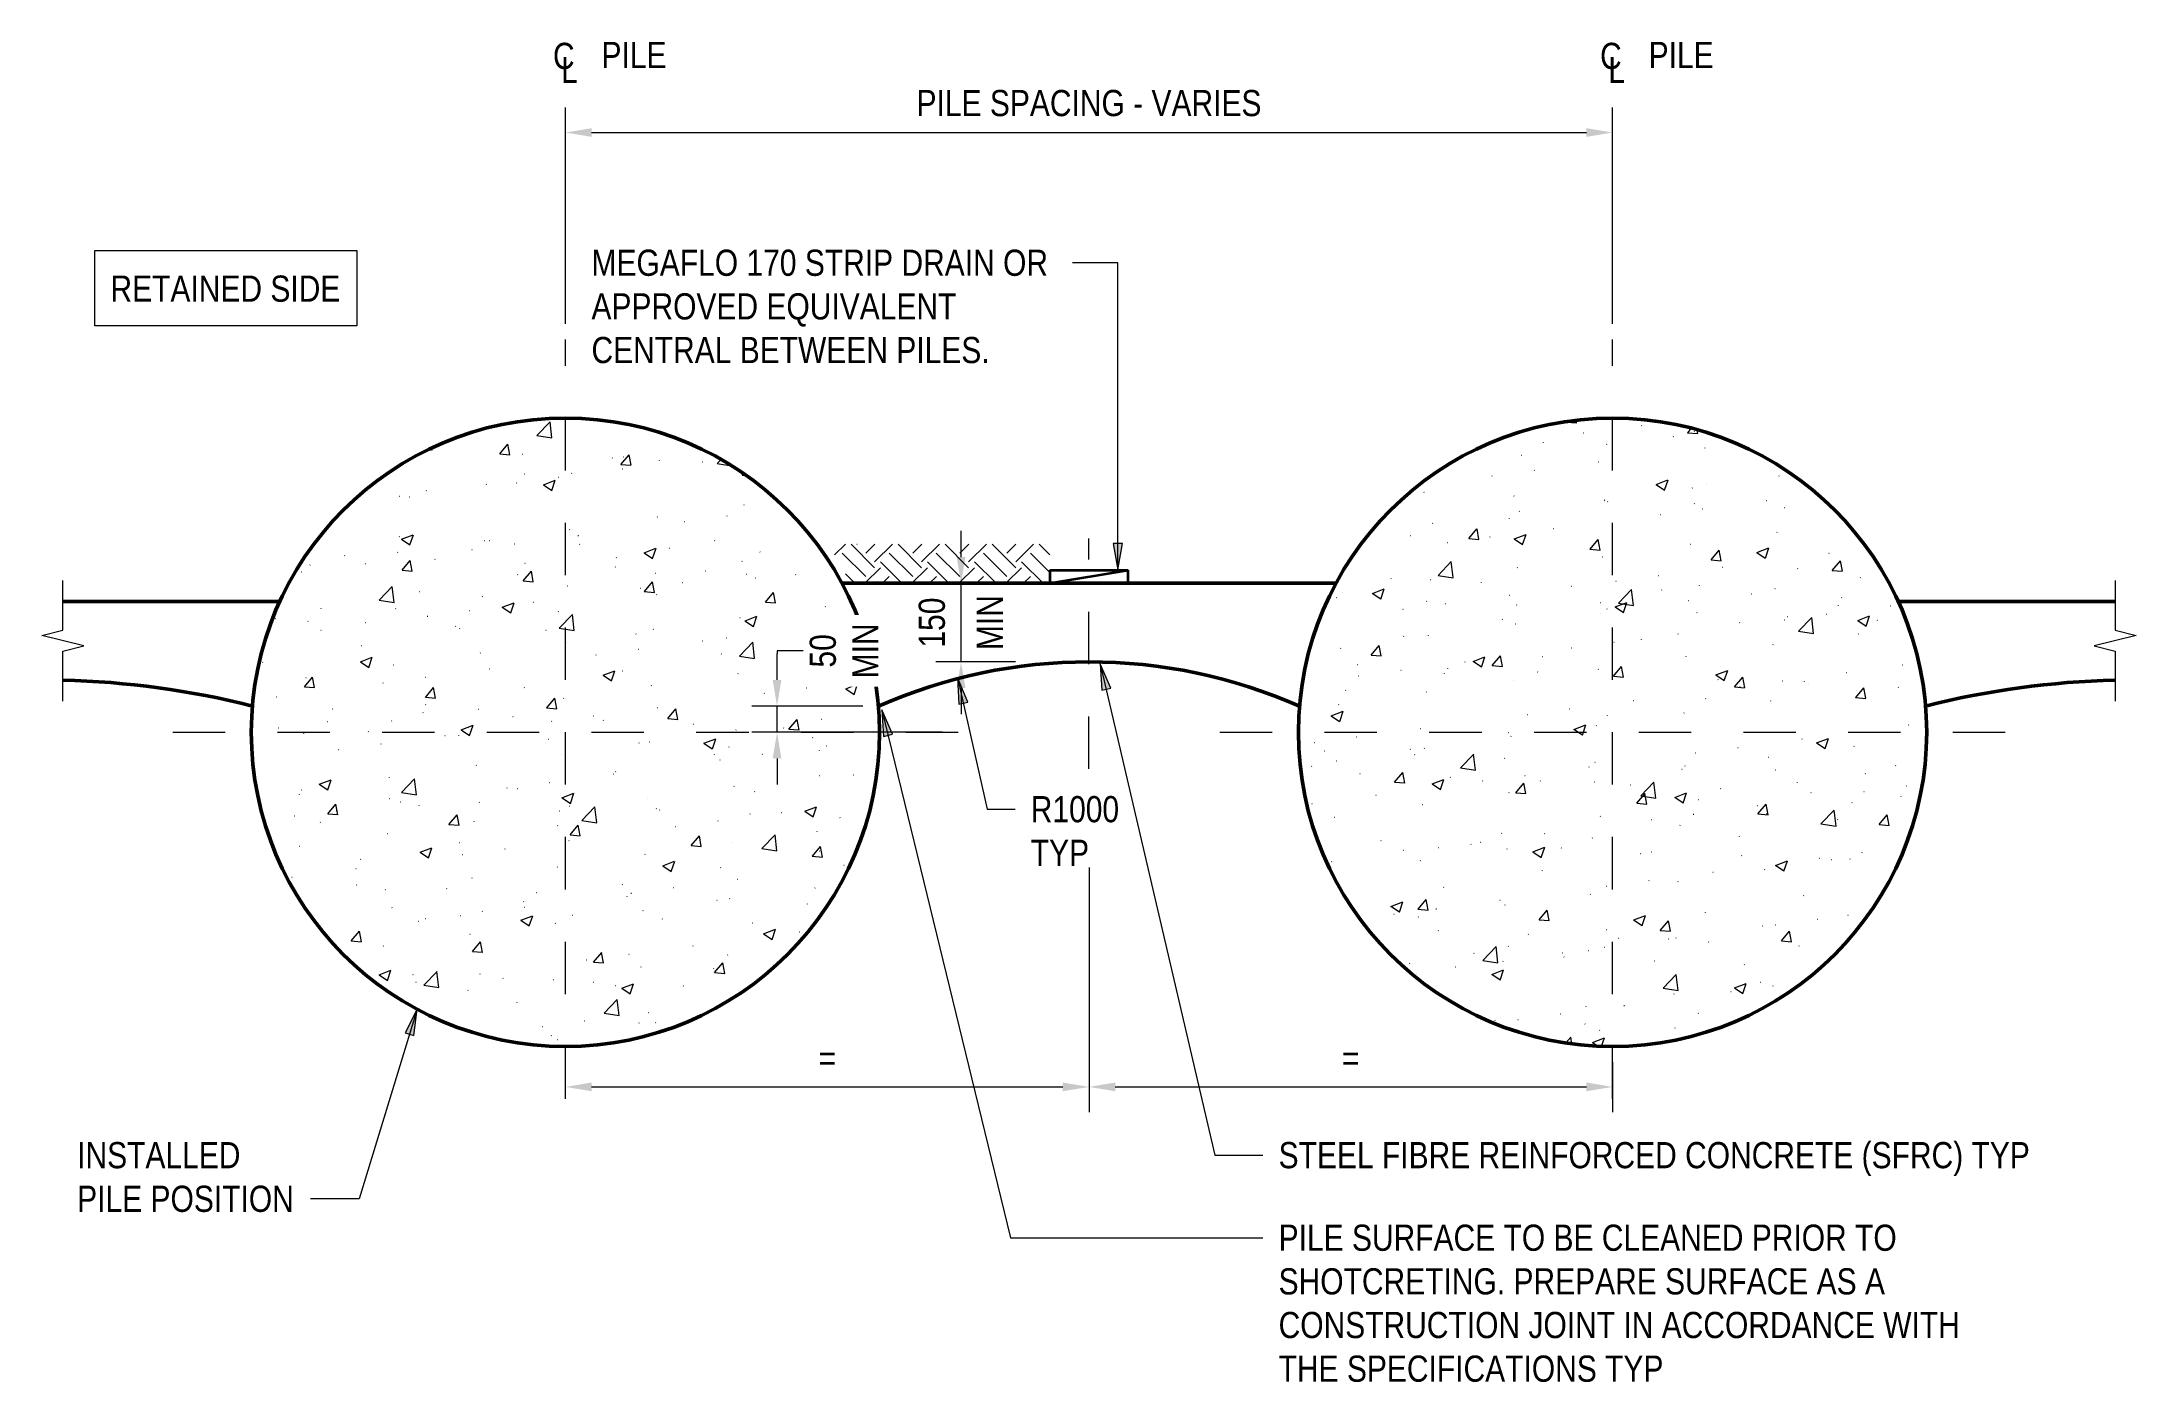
# Model space of a CAD drawing. Header units: metres. Extents: x 0.4 to 22.7, y 0.3 to 4.2.
# Drawn here: x 7.114 to 11.114, y 1.038 to 3.597 of the extents above; entities that cross this region are included whole.
import ezdxf

# ---------------------------------------------------------------- set-up
doc = ezdxf.new("R2010")
doc.units = ezdxf.units.M
doc.linetypes.add('JacobsCenter', pattern=[0.015, 0.009, -0.0015, 0.003, -0.0015])
doc.layers.get('Defpoints').update_dxf_attribs({"color": 41})
for name, color, linetype, lineweight in [('A-ANNO-DIMS', 7, 'Continuous', 9), ('A-ANNO-NOTE', 7, 'Continuous', 9), ('A-DETL', 7, 'Continuous', 13), ('A-DETL-GENF', 7, 'Continuous', 9), ('G-ANNO-TEXT', 7, 'Continuous', 9)]:
    doc.layers.add(name, color=color, linetype=linetype, lineweight=lineweight)
doc.styles.add('Arial Narrow_1', font='ARIALN.TTF', dxfattribs={"height": 0.05})
doc.styles.add('Arial Narrow_2', font='ARIALN.TTF', dxfattribs={"height": 0.0025})
doc.dimstyles.new('Dimension_Standard_O__mm_', dxfattribs={"dimscale": 0.3048, "dimtxt": 0.051172, "dimasz": 0.164042, "dimexe": 0.15748, "dimexo": 0.098425, "dimgap": 0.098425, "dimtad": 1, "dimdec": 0, "dimlfac": 1000, "dimzin": 0, "dimdsep": 46, "dimtxsty": 'Arial Narrow_1', "dimsah": 1, "dimcen": 0.09, "dimaunit": 1, "dimadec": 4, "dimazin": 0, "dimtfac": 1, "dimtdec": 4, "dimtix": 1, "dimtmove": 0, "dimatfit": 3, "dimfxl": 1, "dimtvp": 1, "dimtfill": 1, "dimtolj": 1, "dimtzin": 0, "dimlwd": 18, "dimlwe": 18, "dimarcsym": 2})
doc.dimstyles.new('Dimension_Standard_O__mm__1', dxfattribs={"dimscale": 0.3048, "dimtxt": 0.051172, "dimasz": 0.164042, "dimexe": 0.15748, "dimexo": 0.098425, "dimgap": 0.098425, "dimtad": 1, "dimdec": 0, "dimlfac": 1000, "dimzin": 0, "dimdsep": 46, "dimtxsty": 'Arial Narrow_1', "dimsah": 1, "dimcen": 0.09, "dimaunit": 1, "dimadec": 4, "dimazin": 0, "dimtfac": 1, "dimtdec": 4, "dimtix": 1, "dimtmove": 1, "dimatfit": 3, "dimfxl": 1, "dimtvp": 1, "dimtfill": 1, "dimtolj": 1, "dimtzin": 0, "dimlwd": 18, "dimlwe": 18, "dimarcsym": 2})
pattern_1 = [(50, (7.36825, 0), (0.231372, -0.020238), [0.02419, -0.26613]), (355, (7.36825, 0), (-0.044762, 0.242645), [0.01935, -0.2129]), (100.451, (7.38753, -0.0017), (0.186614, 0.2224), [0.02056, -0.22617]), (46.184, (7.36825, 0.06452), (0.344272, -0.05339), [0.03629, -0.39919]), (96.636, (7.39694, 0.06007), (0.301496, 0.314237), [0.03084, -0.33926]), (351.184, (7.36825, 0.06452), (0.301502, 0.314234), [0.02903, -0.31935]), (21, (7.4005, 0.04839), (0.192551, -0.129872), [0.02419, -0.26613]), (326, (7.4005, 0.0484), (0.078486, 0.233923), [0.01935, -0.2129]), (71.451, (7.41655, 0.03756), (0.271038, 0.104044), [0.02056, -0.22617]), (37.5, (7.36825, 0), (0.0039173, 0.1073856), [0.00067, -0.20965, 0.00067, -0.21546, -0.21371]), (37.5, (7.36825, 0), (0.0039173, 0.1073856), [-0.42645, 0.00067, -0.21304]), (7.5, (7.36825, 0), (0.0848598, 0.127225), [0.00067, -0.12255, 0.00067, -0.20481, -0.08145]), (7.5, (7.36825, 0), (0.0848598, 0.127225), [-0.32871, 0.00067, -0.08078]), (327.5, (7.29631, 0), (0.1722007, -0.0072723), [0.00067, -0.07997, 0.00067, -0.25094, -0.33387]), (327.5, (7.29631, 0), (0.1722007, -0.0072723), [-0.33226, 0.00067, -0.3332]), (317.5, (7.26406, 0), (0.1881195, 0.032292), [0.00067, -0.10417, 0.00067, -0.16643, -0.2371]), (317.5, (7.26406, 0), (0.1881195, 0.032292), [-0.27193, 0.00067, -0.23643])]

msp = doc.modelspace()

# ---------------------------------------------------------------- texts
at = {"layer": 'A-ANNO-NOTE', "char_height": 0.05, "attachment_point": 1, "style": 'Arial Narrow_1', "bg_fill": 3, "box_fill_scale": 1, "bg_fill_color": 256, "bg_fill_true_color": 13158600, "bg_fill_transparency": 0}
for insert in [(8.1824954, 3.5972519), (10.1824954, 3.5972519)]:
    msp.add_mtext('PILE', dxfattribs=dict(at, insert=insert))
at = {"layer": 'G-ANNO-TEXT', "char_height": 0.05, "attachment_point": 1, "style": 'Arial Narrow_1', "bg_fill": 3, "box_fill_scale": 1, "bg_fill_color": 256, "bg_fill_transparency": 0}
for s, insert in [('INSTALLED', (7.1809625, 1.4963091)), ('STEEL FIBRE REINFORCED CONCRETE (SFRC) TYP', (9.4757415, 1.4963091)), ('PILE POSITION', (7.1809625, 1.4129654)), ('PILE SURFACE TO BE CLEANED PRIOR TO ', (9.4757415, 1.3386282)), ('SHOTCRETING. PREPARE SURFACE AS A ', (9.4757415, 1.2552844)), ('CONSTRUCTION JOINT IN ACCORDANCE WITH ', (9.4757415, 1.1719407)), ('THE SPECIFICATIONS TYP', (9.4757415, 1.0885969))]:
    msp.add_mtext(s, dxfattribs=dict(at, insert=insert))

# ---------------------------------------------------------------- blocks, each defined once
blk = doc.blocks.new('CS_DET_BreakLine_ViewScale - Std Break-5425917-DRG-2873047 - SHOTCRETE ARCH DETAILS')
at = {"layer": 'A-DETL-GENF'}
for p, q in [((0.0552, 0), (-0.04, 0)), ((0.0652, 0.04), (0.0552, 0)), ((0.0852, -0.04), (0.0652, 0.04)), ((0.0952, 0), (0.0852, -0.04)), ((0.1905, 0), (0.0952, 0))]:
    blk.add_line(p, q, dxfattribs=at)
blk = doc.blocks.new('CS_DET_BreakLine_ViewScale - Std Break-5425918-DRG-2873047 - SHOTCRETE ARCH DETAILS')
at = {"layer": 'A-DETL-GENF'}
for p, q in [((-0.04, 0), (0.0552, 0)), ((0.0552, 0), (0.0652, -0.04)), ((0.0652, -0.04), (0.0852, 0.04)), ((0.0852, 0.04), (0.0952, 0)), ((0.0952, 0), (0.1905, 0))]:
    blk.add_line(p, q, dxfattribs=at)
blk = doc.blocks.new('CS_Annot_Centreline Symbol1 - CS_Annot_Centreline Symbol-5070896-DRG-2873047 - SHOTCRETE ARCH DETAILS')
at = {"layer": 'A-ANNO-NOTE', "char_height": 0.0025, "attachment_point": 1, "style": 'Arial Narrow_2'}
for s, insert, width in [('C  ', (-0.00119, 0.00463), 0.0044093), ('L', (-0.00041, 0.00329), 0.0019241)]:
    blk.add_mtext(s, dxfattribs=dict(at, insert=insert, width=width))
blk = doc.blocks.new('DIMBLOCK6-DRG-2873047 - SHOTCRETE ARCH DETAILS')
at = {"layer": 'A-ANNO-DIMS', "color": 0, "lineweight": 18, "transparency": 16777216}
for p, q in [((8.1136, 3.0589), (8.1136, 3.4722)), ((10.1136, 3.0589), (10.1136, 3.4722)), ((8.1636, 3.4242), (10.0636, 3.4242))]:
    blk.add_line(p, q, dxfattribs=at)
at = {"layer": 'A-ANNO-DIMS', "color": 0, "transparency": 16777216}
for points in [[(8.1636, 3.4325), (8.1636, 3.4159), (8.1136, 3.4242)], [(10.0636, 3.4325), (10.0636, 3.4159), (10.1136, 3.4242)]]:
    blk.add_solid(points, dxfattribs=at)
at = {"layer": 'Defpoints', "color": 0, "transparency": 16777216}
for p in [(10.1136, 3.4242), (8.1136, 3.0289), (10.1136, 3.0289)]:
    blk.add_point(p, dxfattribs=at)
at = {"layer": 'A-ANNO-DIMS', "color": 0, "lineweight": 18, "transparency": 16777216, "insert": (9.1136, 3.4801), "char_height": 0.05, "width": 0.792428, "attachment_point": 5, "style": 'Arial Narrow_1', "bg_fill": 3, "box_fill_scale": 1.1, "bg_fill_color": 256, "bg_fill_true_color": 13158600, "bg_fill_transparency": 0}
blk.add_mtext('\\A1;PILE SPACING - VARIES', dxfattribs=at)
blk = doc.blocks.new('DIMBLOCK7-DRG-2873047 - SHOTCRETE ARCH DETAILS')
at = {"layer": 'A-ANNO-DIMS', "color": 0, "lineweight": 18, "transparency": 16777216}
for p, q in [((9.1136, 2.0203), (9.1136, 1.5536)), ((8.1136, 1.6089), (8.1136, 1.6496)), ((8.1636, 1.6016), (9.0636, 1.6016))]:
    blk.add_line(p, q, dxfattribs=at)
at = {"layer": 'A-ANNO-DIMS', "color": 0, "transparency": 16777216}
for points in [[(8.1636, 1.61), (8.1636, 1.5933), (8.1136, 1.6016)], [(9.0636, 1.61), (9.0636, 1.5933), (9.1136, 1.6016)]]:
    blk.add_solid(points, dxfattribs=at)
at = {"layer": 'Defpoints', "color": 0, "transparency": 16777216}
for p in [(9.1136, 2.0503), (9.1136, 1.6016), (8.1136, 1.5789)]:
    blk.add_point(p, dxfattribs=at)
at = {"layer": 'A-ANNO-DIMS', "color": 0, "lineweight": 18, "transparency": 16777216, "insert": (8.6136, 1.6566), "char_height": 0.05, "width": 0.039963, "attachment_point": 5, "style": 'Arial Narrow_1', "bg_fill": 3, "box_fill_scale": 1.1, "bg_fill_color": 256, "bg_fill_true_color": 13158600, "bg_fill_transparency": 0}
blk.add_mtext('\\A1;=', dxfattribs=at)
blk = doc.blocks.new('DIMBLOCK8-DRG-2873047 - SHOTCRETE ARCH DETAILS')
at = {"layer": 'A-ANNO-DIMS', "color": 0, "lineweight": 18, "transparency": 16777216}
for p, q in [((9.1136, 2.0203), (9.1136, 1.5536)), ((10.1136, 1.6489), (10.1136, 1.5536)), ((9.1636, 1.6016), (10.0636, 1.6016))]:
    blk.add_line(p, q, dxfattribs=at)
at = {"layer": 'A-ANNO-DIMS', "color": 0, "transparency": 16777216}
for points in [[(9.1636, 1.61), (9.1636, 1.5933), (9.1136, 1.6016)], [(10.0636, 1.61), (10.0636, 1.5933), (10.1136, 1.6016)]]:
    blk.add_solid(points, dxfattribs=at)
at = {"layer": 'Defpoints', "color": 0, "transparency": 16777216}
for p in [(9.1136, 2.0503), (10.1136, 1.6789), (10.1136, 1.6016)]:
    blk.add_point(p, dxfattribs=at)
at = {"layer": 'A-ANNO-DIMS', "color": 0, "lineweight": 18, "transparency": 16777216, "insert": (9.6136, 1.6566), "char_height": 0.05, "width": 0.039963, "attachment_point": 5, "style": 'Arial Narrow_1', "bg_fill": 3, "box_fill_scale": 1.1, "bg_fill_color": 256, "bg_fill_true_color": 13158600, "bg_fill_transparency": 0}
blk.add_mtext('\\A1;=', dxfattribs=at)
blk = doc.blocks.new('DIMBLOCK9-DRG-2873047 - SHOTCRETE ARCH DETAILS')
at = {"layer": 'A-ANNO-DIMS', "color": 0, "lineweight": 18, "transparency": 16777216}
for p, q in [((8.5678, 2.4343), (8.5178, 2.4343)), ((8.5178, 2.4343), (8.5178, 2.4289)), ((8.5178, 2.3789), (8.5178, 2.4289)), ((8.6815, 2.3289), (8.4698, 2.3289)), ((8.5178, 2.2789), (8.5178, 2.3289)), ((8.8336, 2.2789), (8.4698, 2.2789)), ((8.5178, 2.2289), (8.5178, 2.1789))]:
    blk.add_line(p, q, dxfattribs=at)
at = {"layer": 'A-ANNO-DIMS', "color": 0, "transparency": 16777216}
for points in [[(8.5094, 2.3789), (8.5261, 2.3789), (8.5178, 2.3289)], [(8.5094, 2.2289), (8.5261, 2.2289), (8.5178, 2.2789)]]:
    blk.add_solid(points, dxfattribs=at)
at = {"layer": 'Defpoints', "color": 0, "transparency": 16777216}
for p in [(8.5178, 2.3289), (8.7115, 2.3289), (8.8636, 2.2789)]:
    blk.add_point(p, dxfattribs=at)
at = {"layer": 'A-ANNO-DIMS', "color": 0, "lineweight": 18, "transparency": 16777216, "insert": (8.6457, 2.4343), "char_height": 0.05, "width": 0.126711, "attachment_point": 5, "rotation": 90, "line_spacing_factor": 0.974696, "style": 'Arial Narrow_1', "bg_fill": 3, "box_fill_scale": 1.1, "bg_fill_color": 256, "bg_fill_true_color": 13158600, "bg_fill_transparency": 0}
blk.add_mtext('\\A1;50\\PMIN', dxfattribs=at)
blk = doc.blocks.new('DIMBLOCK10-DRG-2873047 - SHOTCRETE ARCH DETAILS')
at = {"layer": 'A-ANNO-DIMS', "color": 0, "lineweight": 18, "transparency": 16777216}
for p, q in [((8.8692, 2.6133), (8.8692, 2.6633)), ((9.0086, 2.5633), (8.8212, 2.5633)), ((8.8692, 2.4133), (8.8692, 2.5633)), ((8.973, 2.4133), (8.8212, 2.4133)), ((8.8692, 2.3633), (8.8692, 2.3133))]:
    blk.add_line(p, q, dxfattribs=at)
at = {"layer": 'A-ANNO-DIMS', "color": 0, "transparency": 16777216}
for points in [[(8.8609, 2.6133), (8.8776, 2.6133), (8.8692, 2.5633)], [(8.8609, 2.3633), (8.8776, 2.3633), (8.8692, 2.4133)]]:
    blk.add_solid(points, dxfattribs=at)
at = {"layer": 'Defpoints', "color": 0, "transparency": 16777216}
for p in [(8.8692, 2.5633), (9.0386, 2.5633), (9.003, 2.4133)]:
    blk.add_point(p, dxfattribs=at)
at = {"layer": 'A-ANNO-DIMS', "color": 0, "lineweight": 18, "transparency": 16777216, "char_height": 0.05, "width": 0.126711, "attachment_point": 5, "rotation": 90, "style": 'Arial Narrow_1', "bg_fill": 3, "box_fill_scale": 1.1, "bg_fill_color": 256, "bg_fill_true_color": 13158600, "bg_fill_transparency": 0}
for s, insert in [('\\A1;150', (8.8137, 2.4883)), ('\\A1;MIN', (8.9242, 2.4883))]:
    blk.add_mtext(s, dxfattribs=dict(at, insert=insert))

# ---------------------------------------------------------------- hatches: boundary and pattern name
at = {"layer": 'A-DETL-GENF'}
h = msp.add_hatch(dxfattribs=at)
h.set_pattern_fill('FP_2', color=256, style=0, pattern_type=2)
h.set_pattern_definition(pattern_1)
h.paths.add_polyline_path([(8.1135816, 1.6789048), (8.1563847, 1.6804393), (8.1989706, 1.6850119), (8.2411196, 1.6926224), (8.2826212, 1.703209), (8.3232581, 1.7167404), (8.3628307, 1.7331256), (8.4011282, 1.7523025), (8.4379661, 1.7741527), (8.4731448, 1.7985847), (8.5064981, 1.825455), (8.5378416, 1.8546449), (8.5670314, 1.8859884), (8.5939017, 1.9193417), (8.6183338, 1.9545203), (8.6401839, 1.9913582), (8.6593608, 2.0296558), (8.675746, 2.0692283), (8.6892774, 2.1098653), (8.6998641, 2.1513669), (8.7074745, 2.1935159), (8.7120393, 2.2359931), (8.7135816, 2.2789048), (8.7120393, 2.3218165), (8.7074745, 2.3642937), (8.6998641, 2.4064427), (8.6892774, 2.4479443), (8.675746, 2.4885813), (8.6593608, 2.5281538), (8.6401839, 2.5664514), (8.6183338, 2.6032893), (8.5939017, 2.6384679), (8.5670314, 2.6718212), (8.5378416, 2.7031647), (8.5064981, 2.7323545), (8.4731448, 2.7592249), (8.4379661, 2.7836569), (8.4011282, 2.8055071), (8.3628307, 2.824684), (8.3232581, 2.8410692), (8.2826212, 2.8546006), (8.2411196, 2.8651872), (8.1989706, 2.8727977), (8.1563847, 2.8773702), (8.1135816, 2.8789048), (8.0707786, 2.8773702), (8.0281927, 2.8727977), (7.9860437, 2.8651872), (7.9445421, 2.8546006), (7.9039052, 2.8410692), (7.8643326, 2.824684), (7.8260351, 2.8055071), (7.7891972, 2.7836569), (7.7540185, 2.7592249), (7.7206652, 2.7323545), (7.6893217, 2.7031647), (7.6601319, 2.6718212), (7.6332616, 2.6384679), (7.6088295, 2.6032893), (7.5869794, 2.5664514), (7.5678025, 2.5281538), (7.5514173, 2.4885813), (7.5378859, 2.4479443), (7.5272992, 2.4064427), (7.5196888, 2.3642937), (7.515124, 2.3218165), (7.5135816, 2.2789048), (7.515124, 2.2359931), (7.5196888, 2.1935159), (7.5272992, 2.1513669), (7.5378859, 2.1098653), (7.5514173, 2.0692283), (7.5678025, 2.0296558), (7.5869794, 1.9913582), (7.6088295, 1.9545203), (7.6332616, 1.9193417), (7.6601319, 1.8859884), (7.6893217, 1.8546449), (7.7206652, 1.825455), (7.7540185, 1.7985847), (7.7891972, 1.7741527), (7.8260351, 1.7523025), (7.8643326, 1.7331256), (7.9039052, 1.7167404), (7.9445421, 1.703209), (7.9860437, 1.6926224), (8.0281927, 1.6850119), (8.0707786, 1.6804393)])
h = msp.add_hatch(dxfattribs=at)
h.set_pattern_fill('FP_2', color=256, style=0, pattern_type=2)
h.set_pattern_definition(pattern_1)
h.paths.add_polyline_path([(10.1135816, 1.6789048), (10.1563847, 1.6804393), (10.1989706, 1.6850119), (10.2411196, 1.6926224), (10.2826212, 1.703209), (10.3232581, 1.7167404), (10.3628307, 1.7331256), (10.4011282, 1.7523025), (10.4379661, 1.7741527), (10.4731448, 1.7985847), (10.5064981, 1.825455), (10.5378416, 1.8546449), (10.5670314, 1.8859884), (10.5939017, 1.9193417), (10.6183338, 1.9545203), (10.6401839, 1.9913582), (10.6593608, 2.0296558), (10.675746, 2.0692283), (10.6892774, 2.1098653), (10.6998641, 2.1513669), (10.7074745, 2.1935159), (10.7120393, 2.2359931), (10.7135816, 2.2789048), (10.7120393, 2.3218165), (10.7074745, 2.3642937), (10.6998641, 2.4064427), (10.6892774, 2.4479443), (10.675746, 2.4885813), (10.6593608, 2.5281538), (10.6401839, 2.5664514), (10.6183338, 2.6032893), (10.5939017, 2.6384679), (10.5670314, 2.6718212), (10.5378416, 2.7031647), (10.5064981, 2.7323545), (10.4731448, 2.7592249), (10.4379661, 2.7836569), (10.4011282, 2.8055071), (10.3628307, 2.824684), (10.3232581, 2.8410692), (10.2826212, 2.8546006), (10.2411196, 2.8651872), (10.1989706, 2.8727977), (10.1563847, 2.8773702), (10.1135816, 2.8789048), (10.0707786, 2.8773702), (10.0281927, 2.8727977), (9.9860437, 2.8651872), (9.9445421, 2.8546006), (9.9039052, 2.8410692), (9.8643326, 2.824684), (9.8260351, 2.8055071), (9.7891972, 2.7836569), (9.7540185, 2.7592249), (9.7206652, 2.7323545), (9.6893217, 2.7031647), (9.6601319, 2.6718212), (9.6332616, 2.6384679), (9.6088295, 2.6032893), (9.5869794, 2.5664514), (9.5678025, 2.5281538), (9.5514173, 2.4885813), (9.5378859, 2.4479443), (9.5272992, 2.4064427), (9.5196888, 2.3642937), (9.515124, 2.3218165), (9.5135816, 2.2789048), (9.515124, 2.2359931), (9.5196888, 2.1935159), (9.5272992, 2.1513669), (9.5378859, 2.1098653), (9.5514173, 2.0692283), (9.5678025, 2.0296558), (9.5869794, 1.9913582), (9.6088295, 1.9545203), (9.6332616, 1.9193417), (9.6601319, 1.8859884), (9.6893217, 1.8546449), (9.7206652, 1.825455), (9.7540185, 1.7985847), (9.7891972, 1.7741527), (9.8260351, 1.7523025), (9.8643326, 1.7331256), (9.9039052, 1.7167404), (9.9445421, 1.703209), (9.9860437, 1.6926224), (10.0281927, 1.6850119), (10.0707786, 1.6804393)])
h = msp.add_hatch(dxfattribs=at)
h.set_pattern_fill('FP_3', color=256, style=0, pattern_type=2)
h.set_pattern_definition([(315, (7.368246, 0), (0.0898026, 0), [0.0635, -0.0635]), (315, (7.385086, 0.01684), (0.0898026, 0), [0.0635, -0.0635]), (315, (7.401926, 0.03368), (0.0898026, 0), [0.0635, -0.0635]), (45, (7.413156, 0.03368), (0, 0.0898026), [0.0635, -0.0635]), (45, (7.429996, 0.01684), (0, 0.0898026), [0.0635, -0.0635]), (45, (7.446836, 0), (0, 0.0898026), [0.0635, -0.0635])])
h.paths.add_polyline_path([(8.6998641, 2.5633033), (9.0385816, 2.5633033), (9.0385816, 2.6383033), (8.6154453, 2.6383033), (8.6590173, 2.5633033), (8.675746, 2.5633033)])
at = {"layer": 'G-ANNO-TEXT'}
for points in [[(9.1688375, 2.5891033), (9.1776538, 2.6391033), (9.1600211, 2.6391033)], [(9.1350949, 2.4097239), (9.1378555, 2.3590277), (9.1550281, 2.3630293)], [(8.8626899, 2.38317), (8.8650812, 2.332455), (8.8822825, 2.3363314)], [(8.7178091, 2.3216974), (8.7210999, 2.2710328), (8.7382298, 2.2752138)], [(7.8302184, 1.7499936), (7.8071618, 1.7047595), (7.8240232, 1.6996016)]]:
    msp.add_hatch(color=256, dxfattribs=at).paths.add_polyline_path(points)

# ---------------------------------------------------------------- linework, layer by layer
at = {"layer": 'A-DETL', "linetype": 'JacobsCenter', "lineweight": 18}
for p, q in [((8.1135816, 1.5789048), (8.1135816, 3.0289048)), ((10.1135816, 1.5789048), (10.1135816, 3.0289048)), ((9.1135816, 2.2089048), (9.1135816, 2.6489048)), ((7.3635816, 2.2789048), (8.8635816, 2.2789048)), ((9.3635816, 2.2789048), (10.8635816, 2.2789048))]:
    msp.add_line(p, q, dxfattribs=at)
at = {"layer": 'A-DETL', "lineweight": 50}
for p, q in [((8.6418974, 2.5633033), (9.5852659, 2.5633033)), ((7.568146, 2.5289048), (7.1535816, 2.5289048)), ((10.6590173, 2.5289048), (11.0735816, 2.5289048))]:
    msp.add_line(p, q, dxfattribs=at)
at = {"layer": 'A-DETL', "lineweight": 35}
for p, q in [((9.0385816, 2.5883033), (9.0385816, 2.5633033)), ((9.0385816, 2.5883033), (9.1885816, 2.5883033)), ((9.0385816, 2.5633033), (9.1885816, 2.5883033)), ((9.0385816, 2.5633033), (9.1885816, 2.5633033)), ((9.1885816, 2.5633033), (9.1885816, 2.5883033))]:
    msp.add_line(p, q, dxfattribs=at)
at = {"layer": 'A-DETL', "lineweight": 50}
for centre in [(8.1135816, 2.2789048), (10.1135816, 2.2789048)]:
    msp.add_circle(centre, 0.6, dxfattribs=at)
for centre, radius, start, end in [((9.1135816, 1.4133033), 1, 66.2912904, 113.7087096), ((7.1135816, 0.7371655), 1.6417393, 75.8231753, 88.6038843), ((11.1135816, 0.7371655), 1.6417393, 91.3961157, 104.1768247)]:
    msp.add_arc(centre, radius, start, end, dxfattribs=at)
at = {"layer": 'G-ANNO-TEXT'}
for p, q in [((9.1776538, 2.6391033), (9.1600211, 2.6391033)), ((9.1600211, 2.6391033), (9.1688375, 2.5891033)), ((9.1688375, 2.5891033), (9.1776538, 2.6391033)), ((9.1350949, 2.4097239), (9.1378555, 2.3590277)), ((9.1550281, 2.3630293), (9.1350949, 2.4097239)), ((9.1378555, 2.3590277), (9.1550281, 2.3630293)), ((8.7178091, 2.3216974), (8.7210999, 2.2710328)), ((8.7382298, 2.2752138), (8.7178091, 2.3216974)), ((8.7210999, 2.2710328), (8.7382298, 2.2752138)), ((8.919292, 2.1319983), (8.9723564, 2.1319983)), ((7.8302184, 1.7499936), (7.7194752, 1.3879654)), ((7.8302184, 1.7499936), (7.8071618, 1.7047595)), ((7.8240232, 1.6996016), (7.8302184, 1.7499936)), ((7.8071618, 1.7047595), (7.8240232, 1.6996016)), ((9.3537631, 1.4713091), (9.4457415, 1.4713091)), ((7.6296853, 1.3879654), (7.6263584, 1.3879654)), ((7.7194752, 1.3879654), (7.6296853, 1.3879654)), ((8.9638544, 1.3136282), (9.4457415, 1.3136282))]:
    msp.add_line(p, q, dxfattribs=at)
at = {"layer": 'G-ANNO-TEXT', "lineweight": 18, "flags": 128}
msp.add_lwpolyline([(7.2146157, 3.1985698), (7.7152157, 3.1985698), (7.7152157, 3.0551698), (7.2146157, 3.0551698)], close=True, dxfattribs=at)

# ---------------------------------------------------------------- block references
at = {"layer": 'A-ANNO-NOTE', "xscale": 20, "yscale": 20, "zscale": 20}
for p in [(8.1135816, 3.5028774), (10.1135816, 3.5028774)]:
    msp.add_blockref('CS_Annot_Centreline Symbol1 - CS_Annot_Centreline Symbol-5070896-DRG-2873047 - SHOTCRETE ARCH DETAILS', p, dxfattribs=at)
at = {"layer": 'A-DETL-GENF'}
for name, p, rotation in [('CS_DET_BreakLine_ViewScale - Std Break-5425918-DRG-2873047 - SHOTCRETE ARCH DETAILS', (7.1535816, 2.3784174), 90.00000000000001), ('CS_DET_BreakLine_ViewScale - Std Break-5425917-DRG-2873047 - SHOTCRETE ARCH DETAILS', (11.0735816, 2.3784174), 89.99999999999984)]:
    msp.add_blockref(name, p, dxfattribs=dict(at, rotation=rotation))

msp.set_redraw_order([(e.dxf.handle, doc.entitydb.next_handle()) for e in msp.query("TEXT MTEXT ATTDEF DIMENSION ARC_DIMENSION")])  # texts and dimensions are drawn at this point

# ---------------------------------------------------------------- next in the draw order: texts
at = {"layer": 'G-ANNO-TEXT', "lineweight": 18, "insert": (7.2446157, 3.151101), "char_height": 0.05, "attachment_point": 1, "style": 'Arial Narrow_1', "bg_fill": 3, "box_fill_scale": 1, "bg_fill_color": 256, "bg_fill_transparency": 0}
msp.add_mtext('RETAINED SIDE', dxfattribs=at)

# ---------------------------------------------------------------- next in the draw order: dimensions: what is measured, and where the dimension line sits
at = {"layer": 'A-ANNO-DIMS', "lineweight": 18}
for base, p1, p2, text, override, picture, middle in [((10.1135816, 3.4241974), (8.1135816, 3.0289048), (10.1135816, 3.0289048), 'PILE SPACING - VARIES', {"dimpost": '<>', "dimfxl": 2}, 'DIMBLOCK6-DRG-2873047 - SHOTCRETE ARCH DETAILS', (9.1135816, 3.4800671)), ((9.1135816, 1.601624), (8.1135816, 1.5789048), (9.1135816, 2.0502636), '=', {"dimpost": '<>', "dimfxl": 1.105522}, 'DIMBLOCK7-DRG-2873047 - SHOTCRETE ARCH DETAILS', (8.6135816, 1.656624))]:
    dim = msp.add_linear_dim(base=base, p1=p1, p2=p2, text=text, dimstyle='Dimension_Standard_O__mm_', override=override, dxfattribs=at)
    dim.commit()
    dim.dimension.update_dxf_attribs({"geometry": picture, "text_midpoint": middle})

# ---------------------------------------------------------------- next in the draw order: linework, layer by layer
at = {"layer": 'G-ANNO-TEXT'}
for p, q in [((9.0869142, 3.1755097), (9.0823315, 3.1755097)), ((9.1688375, 3.1755097), (9.0869142, 3.1755097)), ((9.1688375, 2.5891033), (9.1688375, 3.1755097)), ((8.7178091, 2.3216974), (8.9638544, 1.3136282))]:
    msp.add_line(p, q, dxfattribs=at)

# ---------------------------------------------------------------- next in the draw order: texts
at = {"layer": 'G-ANNO-TEXT', "char_height": 0.05, "attachment_point": 1, "style": 'Arial Narrow_1', "bg_fill": 3, "box_fill_scale": 1, "bg_fill_color": 256, "bg_fill_transparency": 0}
for s, insert in [('MEGAFLO 170 STRIP DRAIN OR ', (8.1633315, 3.2005097)), ('APPROVED EQUIVALENT ', (8.1633315, 3.1171659))]:
    msp.add_mtext(s, dxfattribs=dict(at, insert=insert))

# ---------------------------------------------------------------- next in the draw order: dimensions: what is measured, and where the dimension line sits
at = {"layer": 'A-ANNO-DIMS', "lineweight": 18}
dim = msp.add_linear_dim(base=(10.1135816, 1.601624), p1=(9.1135816, 2.0502636), p2=(10.1135816, 1.6789048), text='=', dimstyle='Dimension_Standard_O__mm_', override={"dimpost": '<>', "dimfxl": 1.066727}, dxfattribs=at)
dim.commit()
dim.dimension.update_dxf_attribs({"geometry": 'DIMBLOCK8-DRG-2873047 - SHOTCRETE ARCH DETAILS', "text_midpoint": (9.6135816, 1.656624)})

# ---------------------------------------------------------------- next in the draw order: linework, layer by layer
at = {"layer": 'G-ANNO-TEXT'}
msp.add_line((9.1350949, 2.4097239), (9.3537631, 1.4713091), dxfattribs=at)

# ---------------------------------------------------------------- next in the draw order: texts
at = {"layer": 'G-ANNO-TEXT', "char_height": 0.05, "attachment_point": 1, "style": 'Arial Narrow_1', "bg_fill": 3, "box_fill_scale": 1, "bg_fill_color": 256, "bg_fill_transparency": 0}
for s, insert in [('CENTRAL BETWEEN PILES.', (8.1633315, 3.0338222)), ('TYP', (9.0023564, 2.0736546))]:
    msp.add_mtext(s, dxfattribs=dict(at, insert=insert))

# ---------------------------------------------------------------- next in the draw order: dimensions: what is measured, and where the dimension line sits
at = {"layer": 'A-ANNO-DIMS', "lineweight": 18}
dim = msp.add_linear_dim(base=(8.5177629, 2.3289048), p1=(8.8635816, 2.2789048), p2=(8.7114947, 2.3289048), angle=90, text='<>\\XMIN', dimstyle='Dimension_Standard_O__mm__1', override={"dimpost": '<>', "dimfxl": 0.160095}, dxfattribs=at)
dim.commit()
dim.dimension.update_dxf_attribs({"geometry": 'DIMBLOCK9-DRG-2873047 - SHOTCRETE ARCH DETAILS', "text_midpoint": (8.5188473, 2.4342829), "dimtype": 160, "text_rotation": 90})

# ---------------------------------------------------------------- next in the draw order: texts
at = {"layer": 'G-ANNO-TEXT', "insert": (9.0023564, 2.1569983), "char_height": 0.05, "attachment_point": 1, "style": 'Arial Narrow_1', "bg_fill": 3, "box_fill_scale": 1, "bg_fill_color": 256, "bg_fill_transparency": 0}
msp.add_mtext('R1000', dxfattribs=at)

# ---------------------------------------------------------------- next in the draw order: dimensions: what is measured, and where the dimension line sits
at = {"layer": 'A-ANNO-DIMS', "lineweight": 18}
dim = msp.add_linear_dim(base=(8.8692347, 2.5633033), p1=(9.0029689, 2.4133033), p2=(9.0385816, 2.5633033), angle=90, text='<>\\XMIN', dimstyle='Dimension_Standard_O__mm_', override={"dimpost": '<>', "dimfxl": 0.15417}, dxfattribs=at)
dim.commit()
dim.dimension.update_dxf_attribs({"geometry": 'DIMBLOCK10-DRG-2873047 - SHOTCRETE ARCH DETAILS', "text_midpoint": (8.8692347, 2.4883033)})

# ---------------------------------------------------------------- next in the draw order: linework, layer by layer
at = {"layer": 'G-ANNO-TEXT'}
for p, q in [((8.8626899, 2.38317), (8.8650812, 2.332455)), ((8.8822825, 2.3363314), (8.8626899, 2.38317)), ((8.8626899, 2.38317), (8.919292, 2.1319983)), ((8.8650812, 2.332455), (8.8822825, 2.3363314))]:
    msp.add_line(p, q, dxfattribs=at)

doc.saveas('drawing.dxf')
